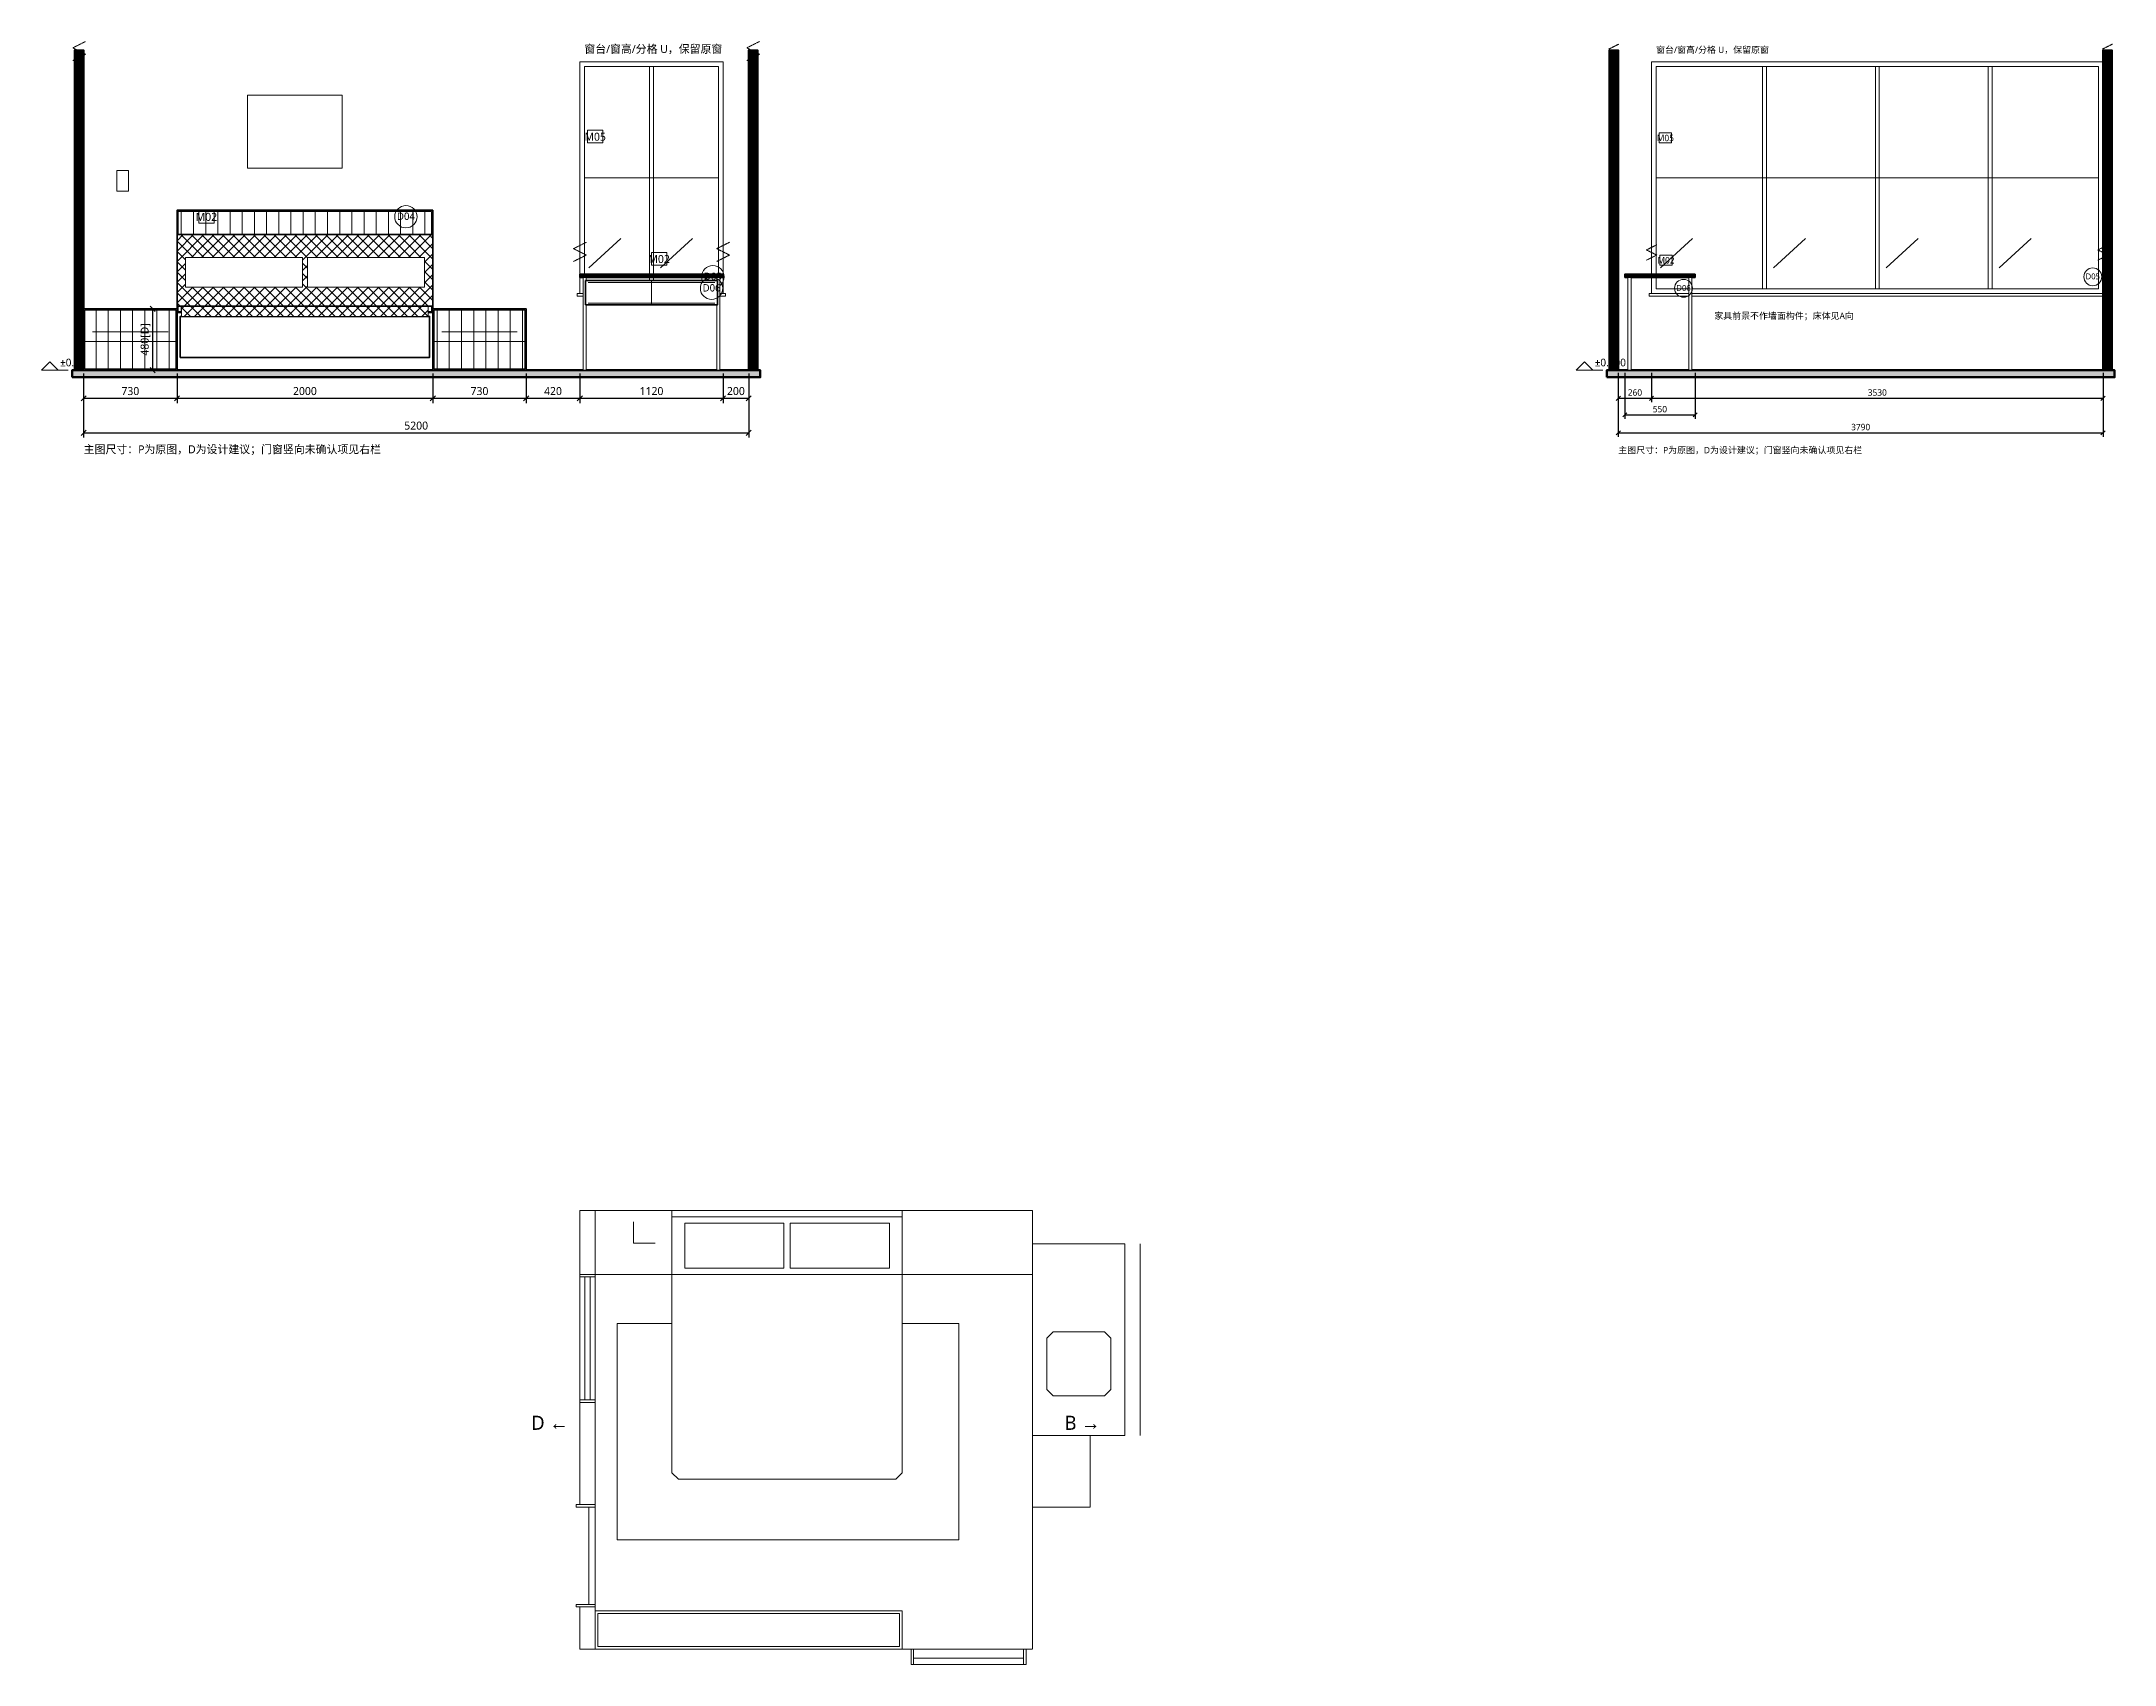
# Model space of a CAD drawing. Header units: millimetres. Extents: x -49496 to 320171, y -10186 to 2697.
# Drawn here: x 11670 to 27880, y -10120 to 2570 of the extents above; entities that cross this region are included whole.
import ezdxf
from ezdxf.enums import TextEntityAlignment as Align

# ---------------------------------------------------------------- set-up
doc = ezdxf.new("R2010")
doc.units = ezdxf.units.MM
doc.linetypes.add('DASHED', pattern=[1.524, 1.27, -0.254])
for name, color, linetype, lineweight in [('A-DETAIL', 7, 'Continuous', 18), ('A-DIM', 7, 'Continuous', 13), ('A-FLOOR', 7, 'Continuous', 50), ('A-GLASS', 7, 'Continuous', 18), ('A-HATCH', 8, 'Continuous', 9), ('A-MATERIAL', 7, 'Continuous', 13), ('A-OUTLINE', 7, 'Continuous', 35), ('A-PENDING', 8, 'DASHED', 13), ('A-SYMBOL', 7, 'Continuous', 18), ('A-TEXT', 7, 'Continuous', 13), ('A-WALL', 7, 'Continuous', 50)]:
    doc.layers.add(name, color=color, linetype=linetype, lineweight=lineweight)
doc.styles.add('CN', font='NotoSansCJK-Regular.ttc')
doc.styles.add('OpenSansCondensed-Light', font='OpenSansCondensed-Light.ttf')
doc.dimstyles.new('EZDXF', dxfattribs={"dimtxt": 0.25, "dimasz": 0.175, "dimexe": 0.375, "dimexo": 0.125, "dimgap": 0.1, "dimtad": 1, "dimlfac": 100, "dimzin": 12, "dimdsep": 46, "dimtxsty": 'OpenSansCondensed-Light', "dimblk": 'ARCHTICK', "dimcen": 2.5, "dimazin": 3, "dimtfac": 0.5, "dimtmove": 2, "dimatfit": 3, "dimarcsym": 0})

msp = doc.modelspace()

# ---------------------------------------------------------------- texts
at = {"layer": 'A-MATERIAL', "style": 'CN'}
for s, height, p in [('M05', 62.5, (16000, 1794)), ('M05', 50, (24368, 1790.5)), ('M02', 62.5, (16500, 837.5)), ('M02', 50, (24373, 834))]:
    msp.add_text(s, height=height, dxfattribs=at).set_placement(p, align=Align.CENTER)
at = {"layer": 'A-SYMBOL', "style": 'CN'}
for height, p in [(57.5, (16920, 705)), (46, (27710, 710))]:
    msp.add_text('D05', height=height, dxfattribs=at).set_placement(p, align=Align.CENTER)
at = {"layer": 'A-TEXT', "style": 'CN'}
for s, height, p in [('窗台/窗高/分格 U，保留原窗', 62.5, (15915, 2480)), ('窗台/窗高/分格 U，保留原窗', 50, (24295, 2480)), ('家具前景不作墙面构件；床体见A向', 50, (24750, 400)), ('主图尺寸：P为原图，D为设计建议；门窗竖向未确认项见右栏', 62.5, (12000, -650)), ('主图尺寸：P为原图，D为设计建议；门窗竖向未确认项见右栏', 50, (24000, -650)), ('D ←', 110, (15500, -8285)), ('B →', 110, (19670, -8285))]:
    msp.add_text(s, height=height, dxfattribs=at).set_placement(p)

# ---------------------------------------------------------------- blocks, each defined once
blk = doc.blocks.new('LEVEL-FFL')
blk.add_line((0, 0), (210, 0))
blk.add_lwpolyline([(0, 0), (65, 65), (130, 0)], close=True)
at = {"style": 'CN'}
blk.add_attdef('VALUE', (145, 30), '', height=60, dxfattribs=at)
blk = doc.blocks.new('_ARCHTICK')
at = {"color": 0, "linetype": 'ByBlock', "const_width": 0.15}
blk.add_lwpolyline([(-0.5, -0.5), (0.5, 0.5)], dxfattribs=at)

# ---------------------------------------------------------------- dimensions: what is measured, and where the dimension line sits
at = {"layer": 'A-DIM'}
for base, p1, p2, override in [((12000, -490), (12000, 0), (17200, 0), {"dimscale": 25, "dimtxt": 2.5, "dimasz": 2, "dimexe": 1.5, "dimexo": 1, "dimgap": 1, "dimtad": 1, "dimdec": 0, "dimlfac": 1, "dimzin": 8, "dimpost": '', "dimtxsty": 'CN', "dimtsz": 0.8, "dimclrd": 0, "dimclre": 0, "dimclrt": 0}), ((24000, -490), (24000, 0), (27790, 0), {"dimscale": 20, "dimtxt": 2.5, "dimasz": 2, "dimexe": 1.5, "dimexo": 1, "dimgap": 1, "dimtad": 1, "dimdec": 0, "dimlfac": 1, "dimzin": 8, "dimpost": '', "dimtxsty": 'CN', "dimtsz": 0.8, "dimclrd": 0, "dimclre": 0, "dimclrt": 0})]:
    msp.add_linear_dim(base=base, p1=p1, p2=p2, dimstyle='EZDXF', override=override, dxfattribs=at).render()

# ---------------------------------------------------------------- hatches: boundary and pattern name
at = {"layer": 'A-FLOOR'}
h = msp.add_hatch(color=7, dxfattribs=at)
h.dxf.hatch_style = 1
h.paths.add_polyline_path([(11910, -55), (17290, -55), (17290, 0), (11910, 0)])
h = msp.add_hatch(color=7, dxfattribs=at)
h.dxf.hatch_style = 1
h.paths.add_polyline_path([(23910, -55), (27880, -55), (27880, 0), (23910, 0)])
at = {"layer": 'A-HATCH'}
h = msp.add_hatch(dxfattribs=at)
h.set_pattern_fill('ANSI31', scale=1.5)
h.paths.add_polyline_path([(11930, 0), (12000, 0), (12000, 2500), (11930, 2500)])
h = msp.add_hatch(dxfattribs=at)
h.set_pattern_fill('ANSI31', scale=1.5)
h.paths.add_polyline_path([(17200, 0), (17270, 0), (17270, 2500), (17200, 2500)])
h = msp.add_hatch(dxfattribs=at)
h.set_pattern_fill('ANSI31', scale=1.5)
h.paths.add_polyline_path([(23930, 0), (24000, 0), (24000, 2500), (23930, 2500)])
h = msp.add_hatch(dxfattribs=at)
h.set_pattern_fill('ANSI31', scale=1.5)
h.paths.add_polyline_path([(27790, 0), (27860, 0), (27860, 2500), (27790, 2500)])

# ---------------------------------------------------------------- linework, layer by layer
at = {"layer": 'A-DETAIL'}
for p, q in [((16600, -6620), (18400, -6620)), ((19420, -6570), (19420, -6830)), ((16300, -6825.7), (16300, -6658)), ((16300, -6825.7), (16467.8, -6825.7)), ((19420, -6830), (19530, -6830)), ((20140, -6830), (19530, -6830)), ((20140, -8330), (20140, -6830)), ((20260, -8330), (20260, -6830)), ((16000, -7070), (15880, -7070)), ((16600, -7070), (18400, -7070)), ((16000, -8870), (15880, -8870)), ((18470, -10120), (18470, -10000)), ((19370, -10120), (19370, -10000))]:
    msp.add_line(p, q, dxfattribs=at)
for points in [[(13280, 1580), (14020, 1580), (14020, 2150), (13280, 2150)], [(15860, 578), (17020, 578), (17020, 600), (15860, 600)], [(24240, 578), (27810, 578), (27810, 600), (24240, 600)], [(15880, -7070), (16000, -7070), (16000, -6570), (15880, -6570)], [(16000, -7070), (16600, -7070), (16600, -6570), (16000, -6570)], [(16650, -8670), (18350, -8670), (18400, -8620), (18400, -6570), (16600, -6570), (16600, -8620)], [(18400, -7070), (19420, -7070), (19420, -6570), (18400, -6570)], [(17475, -7020), (16700, -7020), (16700, -6670), (17475, -6670)], [(17525, -7020), (18300, -7020), (18300, -6670), (17525, -6670)], [(19420, -8330), (20140, -8330), (20140, -6830), (19420, -6830)], [(15880, -7070), (16000, -7070), (16000, -7090), (15880, -7090)], [(16000, -7090), (15880, -7090), (15880, -8050), (16000, -8050)], [(15920, -7090), (15960, -7090), (15960, -8050), (15920, -8050)], [(19981.5, -7519.4), (19581.5, -7519.4), (19531.5, -7569.4), (19531.5, -7969.4), (19581.5, -8019.4), (19981.5, -8019.4), (20031.5, -7969.4), (20031.5, -7569.4)], [(15880, -8050), (16000, -8050), (16000, -8070), (15880, -8070)], [(16000, -8070), (15880, -8070), (15880, -8870), (16000, -8870)], [(19870, -8890), (19420, -8890), (19420, -8330), (19870, -8330)], [(19420, -8330), (19870, -8330), (19870, -8890), (19420, -8890)], [(15850, -8890), (16000, -8890), (16000, -8870), (15850, -8870)], [(15950, -8890), (16000, -8890), (16000, -9650), (15950, -9650)], [(15850, -9670), (16000, -9670), (16000, -9650), (15850, -9650)], [(15880, -10000), (16000, -10000), (16000, -9670), (15880, -9670)], [(16000, -10000), (18400, -10000), (18400, -9700), (16000, -9700)], [(16020, -9980), (18380, -9980), (18380, -9720), (16020, -9720)], [(18470, -10000), (18470, -10120), (18490, -10120), (18490, -10000)], [(19350, -10000), (19350, -10120), (19370, -10120), (19370, -10000)], [(19350, -10070), (19350, -10120), (18490, -10120), (18490, -10070)]]:
    msp.add_lwpolyline(points, close=True, dxfattribs=at)
msp.add_lwpolyline([(18400, -7453.2), (18841.9, -7453.2), (18841.9, -9145.2), (16170.8, -9145.2), (16170.8, -7453.2), (16600, -7453.2)], dxfattribs=at)
at = {"layer": 'A-FLOOR'}
for p, q in [((11910, 0), (17290, 0)), ((23910, 0), (27880, 0))]:
    msp.add_line(p, q, dxfattribs=at)
for points in [[(11910, -55), (17290, -55), (17290, 0), (11910, 0)], [(23910, -55), (27880, -55), (27880, 0), (23910, 0)]]:
    msp.add_lwpolyline(points, close=True, dxfattribs=at)
at = {"layer": 'A-GLASS'}
for p, q in [((15915, 1505), (16965, 1505)), ((24295, 1505), (27755, 1505)), ((15950, 800), (16200, 1030)), ((16510, 800), (16760, 1030)), ((24330, 800), (24580, 1030)), ((25212.5, 800), (25462.5, 1030)), ((26095, 800), (26345, 1030)), ((26977.5, 800), (27227.5, 1030))]:
    msp.add_line(p, q, dxfattribs=at)
for points in [[(15880, 600), (17000, 600), (17000, 2410), (15880, 2410)], [(15915, 635), (16965, 635), (16965, 2375), (15915, 2375)], [(16425, 635), (16455, 635), (16455, 2375), (16425, 2375)], [(24260, 600), (27790, 600), (27790, 2410), (24260, 2410)], [(24295, 635), (27755, 635), (27755, 2375), (24295, 2375)], [(25127.5, 635), (25157.5, 635), (25157.5, 2375), (25127.5, 2375)], [(26010, 635), (26040, 635), (26040, 2375), (26010, 2375)], [(26892.5, 635), (26922.5, 635), (26922.5, 2375), (26892.5, 2375)]]:
    msp.add_lwpolyline(points, close=True, dxfattribs=at)
at = {"layer": 'A-MATERIAL'}
for points in [[(15940, 1776.5), (16060, 1776.5), (16060, 1876.5), (15940, 1876.5)], [(24320, 1776.5), (24416, 1776.5), (24416, 1856.5), (24320, 1856.5)]]:
    msp.add_lwpolyline(points, close=True, dxfattribs=at)
at = {"layer": 'A-PENDING'}
for points in [[(11915, 2420), (12015, 2470), (11915, 2520), (12015, 2570)], [(17185, 2420), (17285, 2470), (17185, 2520), (17285, 2570)], [(23925, 2430), (24005, 2470), (23925, 2510), (24005, 2550)], [(27785, 2430), (27865, 2470), (27785, 2510), (27865, 2550)], [(15830, 850), (15930, 900), (15830, 950), (15930, 1000)], [(16950, 850), (17050, 900), (16950, 950), (17050, 1000)], [(24220, 860), (24300, 900), (24220, 940), (24300, 980)], [(27750, 860), (27830, 900), (27750, 940), (27830, 980)]]:
    msp.add_lwpolyline(points, dxfattribs=at)
msp.add_lwpolyline([(16000, -10000), (19420, -10000), (19420, -6570), (16000, -6570)], close=True, dxfattribs=at)
at = {"layer": 'A-SYMBOL'}
msp.add_lwpolyline([(12260, 1400), (12350, 1400), (12350, 1560), (12260, 1560)], close=True, dxfattribs=at)
for centre, radius in [((16920, 730), 87.5), ((27710, 730), 70)]:
    msp.add_circle(centre, radius, dxfattribs=at)
at = {"layer": 'A-WALL'}
for points in [[(11930, 0), (12000, 0), (12000, 2500), (11930, 2500)], [(17200, 0), (17270, 0), (17270, 2500), (17200, 2500)], [(23930, 0), (24000, 0), (24000, 2500), (23930, 2500)], [(27790, 0), (27860, 0), (27860, 2500), (27790, 2500)]]:
    msp.add_lwpolyline(points, close=True, dxfattribs=at)

# ---------------------------------------------------------------- block references
at = {"layer": 'A-SYMBOL'}
for p in [(11670, 0), (23670, 0)]:
    msp.add_blockref('LEVEL-FFL', p, dxfattribs=at).add_auto_attribs({'VALUE': '±0.000'})

msp.set_redraw_order([(e.dxf.handle, doc.entitydb.next_handle()) for e in msp.query("TEXT MTEXT ATTDEF DIMENSION ARC_DIMENSION")])  # texts and dimensions are drawn at this point

# ---------------------------------------------------------------- wipeouts: each hides what was drawn before it
msp.add_wipeout([(12730, 450), (14730, 450), (14730, 1250), (12730, 1250)])

# ---------------------------------------------------------------- next in the draw order: hatches: boundary and pattern name
at = {"layer": 'A-HATCH'}
h = msp.add_hatch(dxfattribs=at)
h.set_pattern_fill('ANSI31', scale=30, angle=45)
h.paths.add_polyline_path([(12730, 450), (14730, 450), (14730, 1250), (12730, 1250)])

# ---------------------------------------------------------------- next in the draw order: linework, layer by layer
at = {"layer": 'A-DETAIL'}
msp.add_lwpolyline([(12740, 460), (14720, 460), (14720, 1240), (12740, 1240)], close=True, dxfattribs=at)
at = {"layer": 'A-MATERIAL'}
msp.add_lwpolyline([(12900, 1150), (13020, 1150), (13020, 1250), (12900, 1250)], close=True, dxfattribs=at)
at = {"layer": 'A-OUTLINE'}
msp.add_lwpolyline([(12730, 450), (14730, 450), (14730, 1250), (12730, 1250)], close=True, dxfattribs=at)
at = {"layer": 'A-SYMBOL'}
msp.add_circle((14520, 1200), 87.5, dxfattribs=at)

# ---------------------------------------------------------------- next in the draw order: texts
at = {"layer": 'A-MATERIAL', "style": 'CN'}
msp.add_text('M02', height=62.5, dxfattribs=at).set_placement((12960, 1167.5), align=Align.CENTER)
at = {"layer": 'A-SYMBOL', "style": 'CN'}
msp.add_text('D04', height=57.5, dxfattribs=at).set_placement((14520, 1175), align=Align.CENTER)

# ---------------------------------------------------------------- next in the draw order: wipeouts: each hides what was drawn before it
for points in [[(15880, 725), (17000, 725), (17000, 750), (15880, 750)], [(24050, 725), (24600, 725), (24600, 750), (24050, 750)]]:
    msp.add_wipeout(points)

# ---------------------------------------------------------------- next in the draw order: hatches: boundary and pattern name
at = {"layer": 'A-HATCH'}
h = msp.add_hatch(dxfattribs=at)
h.set_pattern_fill('ANSI31', scale=1.5)
h.paths.add_polyline_path([(15880, 725), (17000, 725), (17000, 750), (15880, 750)])
h = msp.add_hatch(dxfattribs=at)
h.set_pattern_fill('ANSI31', scale=1.5)
h.paths.add_polyline_path([(24050, 725), (24600, 725), (24600, 750), (24050, 750)])

# ---------------------------------------------------------------- next in the draw order: linework, layer by layer
at = {"layer": 'A-MATERIAL'}
for points in [[(16440, 820), (16560, 820), (16560, 920), (16440, 920)], [(24325, 820), (24421, 820), (24421, 900), (24325, 900)]]:
    msp.add_lwpolyline(points, close=True, dxfattribs=at)
at = {"layer": 'A-OUTLINE'}
for points in [[(15880, 725), (17000, 725), (17000, 750), (15880, 750)], [(24050, 725), (24600, 725), (24600, 750), (24050, 750)]]:
    msp.add_lwpolyline(points, close=True, dxfattribs=at)

# ---------------------------------------------------------------- next in the draw order: wipeouts: each hides what was drawn before it
msp.add_wipeout([(12755, 100), (14705, 100), (14705, 420), (12755, 420)])

# ---------------------------------------------------------------- next in the draw order: linework, layer by layer
msp.add_lwpolyline([(12755, 100), (14705, 100), (14705, 420), (12755, 420)], close=True, dxfattribs=at)

# ---------------------------------------------------------------- next in the draw order: wipeouts: each hides what was drawn before it
for points in [[(15905, 0), (15930, 0), (15930, 725), (15905, 725)], [(16950, 0), (16975, 0), (16975, 725), (16950, 725)], [(24075, 0), (24100, 0), (24100, 725), (24075, 725)], [(24550, 0), (24575, 0), (24575, 725), (24550, 725)]]:
    msp.add_wipeout(points)

# ---------------------------------------------------------------- next in the draw order: linework, layer by layer
at = {"layer": 'A-DETAIL'}
for points in [[(15905, 0), (15930, 0), (15930, 725), (15905, 725)], [(16950, 0), (16975, 0), (16975, 725), (16950, 725)], [(24075, 0), (24100, 0), (24100, 725), (24075, 725)], [(24550, 0), (24575, 0), (24575, 725), (24550, 725)]]:
    msp.add_lwpolyline(points, close=True, dxfattribs=at)
at = {"layer": 'A-SYMBOL'}
msp.add_circle((24510, 640), 70, dxfattribs=at)

# ---------------------------------------------------------------- next in the draw order: texts
at = {"layer": 'A-SYMBOL', "style": 'CN'}
msp.add_text('D06', height=46, dxfattribs=at).set_placement((24510, 620), align=Align.CENTER)

# ---------------------------------------------------------------- next in the draw order: dimensions: what is measured, and where the dimension line sits
at = {"layer": 'A-DIM'}
for base, p1, p2, override in [((15880, -220), (15880, 0), (17000, 0), {"dimscale": 25, "dimtxt": 2.5, "dimasz": 2, "dimexe": 1.5, "dimexo": 1, "dimgap": 1, "dimtad": 1, "dimdec": 0, "dimlfac": 1, "dimzin": 8, "dimpost": '', "dimtxsty": 'CN', "dimtsz": 0.8, "dimclrd": 0, "dimclre": 0, "dimclrt": 0}), ((17000, -220), (17000, 0), (17200, 0), {"dimscale": 25, "dimtxt": 2.5, "dimasz": 2, "dimexe": 1.5, "dimexo": 1, "dimgap": 1, "dimtad": 1, "dimdec": 0, "dimlfac": 1, "dimzin": 8, "dimpost": '', "dimtxsty": 'CN', "dimtsz": 0.8, "dimclrd": 0, "dimclre": 0, "dimclrt": 0}), ((24000, -220), (24000, 0), (24260, 0), {"dimscale": 20, "dimtxt": 2.5, "dimasz": 2, "dimexe": 1.5, "dimexo": 1, "dimgap": 1, "dimtad": 1, "dimdec": 0, "dimlfac": 1, "dimzin": 8, "dimpost": '', "dimtxsty": 'CN', "dimtsz": 0.8, "dimclrd": 0, "dimclre": 0, "dimclrt": 0}), ((24050, -350), (24050, 0), (24600, 0), {"dimscale": 20, "dimtxt": 2.5, "dimasz": 2, "dimexe": 1.5, "dimexo": 1, "dimgap": 1, "dimtad": 1, "dimdec": 0, "dimlfac": 1, "dimzin": 8, "dimpost": '', "dimtxsty": 'CN', "dimtsz": 0.8, "dimclrd": 0, "dimclre": 0, "dimclrt": 0}), ((24260, -220), (24260, 0), (27790, 0), {"dimscale": 20, "dimtxt": 2.5, "dimasz": 2, "dimexe": 1.5, "dimexo": 1, "dimgap": 1, "dimtad": 1, "dimdec": 0, "dimlfac": 1, "dimzin": 8, "dimpost": '', "dimtxsty": 'CN', "dimtsz": 0.8, "dimclrd": 0, "dimclre": 0, "dimclrt": 0})]:
    msp.add_linear_dim(base=base, p1=p1, p2=p2, dimstyle='EZDXF', override=override, dxfattribs=at).render()

# ---------------------------------------------------------------- next in the draw order: wipeouts: each hides what was drawn before it
msp.add_wipeout([(12765, 420), (14695, 420), (14695, 590), (12765, 590)])

# ---------------------------------------------------------------- next in the draw order: hatches: boundary and pattern name
at = {"layer": 'A-HATCH'}
h = msp.add_hatch(dxfattribs=at)
h.set_pattern_fill('ANSI37', scale=18)
h.paths.add_polyline_path([(12765, 420), (14695, 420), (14695, 590), (12765, 590)])

# ---------------------------------------------------------------- next in the draw order: linework, layer by layer
at = {"layer": 'A-DETAIL'}
msp.add_line((12790, 510), (14670, 510), dxfattribs=at)
msp.add_lwpolyline([(12765, 420), (14695, 420), (14695, 590), (12765, 590)], close=True, dxfattribs=at)

# ---------------------------------------------------------------- next in the draw order: wipeouts: each hides what was drawn before it
msp.add_wipeout([(15925, 510), (16955, 510), (16955, 700), (15925, 700)])

# ---------------------------------------------------------------- next in the draw order: linework, layer by layer
for p, q in [((15945, 685), (16935, 685)), ((16440, 510), (16440, 700)), ((15945, 525), (16935, 525))]:
    msp.add_line(p, q, dxfattribs=at)
at = {"layer": 'A-OUTLINE'}
msp.add_lwpolyline([(15925, 510), (16955, 510), (16955, 700), (15925, 700)], close=True, dxfattribs=at)
at = {"layer": 'A-SYMBOL'}
msp.add_circle((16910, 640), 87.5, dxfattribs=at)

# ---------------------------------------------------------------- next in the draw order: texts
at = {"layer": 'A-SYMBOL', "style": 'CN'}
msp.add_text('D06', height=57.5, dxfattribs=at).set_placement((16910, 615), align=Align.CENTER)

# ---------------------------------------------------------------- next in the draw order: wipeouts: each hides what was drawn before it
msp.add_wipeout([(12730, 500), (14730, 500), (14730, 1060), (12730, 1060)])

# ---------------------------------------------------------------- next in the draw order: hatches: boundary and pattern name
at = {"layer": 'A-HATCH'}
h = msp.add_hatch(dxfattribs=at)
h.set_pattern_fill('ANSI37', scale=18)
h.paths.add_polyline_path([(12730, 500), (14730, 500), (14730, 1060), (12730, 1060)])

# ---------------------------------------------------------------- next in the draw order: linework, layer by layer
at = {"layer": 'A-OUTLINE'}
msp.add_lwpolyline([(12730, 500), (14730, 500), (14730, 1060), (12730, 1060)], close=True, dxfattribs=at)

# ---------------------------------------------------------------- next in the draw order: wipeouts: each hides what was drawn before it
for points in [[(12795, 650), (13710, 650), (13710, 880), (12795, 880)], [(12000, 0), (12730, 0), (12730, 480), (12000, 480)], [(14730, 0), (15460, 0), (15460, 480), (14730, 480)]]:
    msp.add_wipeout(points)

# ---------------------------------------------------------------- next in the draw order: hatches: boundary and pattern name
at = {"layer": 'A-HATCH'}
h = msp.add_hatch(dxfattribs=at)
h.set_pattern_fill('ANSI31', scale=30, angle=45)
h.paths.add_polyline_path([(12000, 0), (12730, 0), (12730, 480), (12000, 480)])
h = msp.add_hatch(dxfattribs=at)
h.set_pattern_fill('ANSI31', scale=30, angle=45)
h.paths.add_polyline_path([(14730, 0), (15460, 0), (15460, 480), (14730, 480)])

# ---------------------------------------------------------------- next in the draw order: linework, layer by layer
at = {"layer": 'A-DETAIL'}
for p, q in [((12010, 225), (12720, 225)), ((12070, 300), (12660, 300)), ((14740, 225), (15450, 225)), ((14800, 300), (15390, 300))]:
    msp.add_line(p, q, dxfattribs=at)
for points in [[(12795, 650), (13710, 650), (13710, 880), (12795, 880)], [(12010, 10), (12720, 10), (12720, 470), (12010, 470)], [(14740, 10), (15450, 10), (15450, 470), (14740, 470)]]:
    msp.add_lwpolyline(points, close=True, dxfattribs=at)
at = {"layer": 'A-OUTLINE'}
for points in [[(12000, 0), (12730, 0), (12730, 480), (12000, 480)], [(14730, 0), (15460, 0), (15460, 480), (14730, 480)]]:
    msp.add_lwpolyline(points, close=True, dxfattribs=at)

# ---------------------------------------------------------------- next in the draw order: dimensions: what is measured, and where the dimension line sits
at = {"layer": 'A-DIM'}
msp.add_linear_dim(base=(12540, 0), p1=(12730, 0), p2=(12730, 480), angle=90, dimstyle='EZDXF', override={"dimscale": 25, "dimtxt": 2.5, "dimasz": 2, "dimexe": 1.5, "dimexo": 1, "dimgap": 1, "dimtad": 1, "dimdec": 0, "dimlfac": 1, "dimzin": 8, "dimpost": '<>[D]', "dimtxsty": 'CN', "dimtsz": 0.8, "dimclrd": 0, "dimclre": 0, "dimclrt": 0}, dxfattribs=at).render()
for base, p1, p2 in [((12000, -220), (12000, 0), (12730, 0)), ((12730, -220), (12730, 0), (14730, 0)), ((14730, -220), (14730, 0), (15460, 0)), ((15460, -220), (15460, 0), (15880, 0))]:
    msp.add_linear_dim(base=base, p1=p1, p2=p2, dimstyle='EZDXF', override={"dimscale": 25, "dimtxt": 2.5, "dimasz": 2, "dimexe": 1.5, "dimexo": 1, "dimgap": 1, "dimtad": 1, "dimdec": 0, "dimlfac": 1, "dimzin": 8, "dimpost": '', "dimtxsty": 'CN', "dimtsz": 0.8, "dimclrd": 0, "dimclre": 0, "dimclrt": 0}, dxfattribs=at).render()

# ---------------------------------------------------------------- next in the draw order: wipeouts: each hides what was drawn before it
msp.add_wipeout([(13750, 650), (14665, 650), (14665, 880), (13750, 880)])

# ---------------------------------------------------------------- next in the draw order: linework, layer by layer
at = {"layer": 'A-DETAIL'}
msp.add_lwpolyline([(13750, 650), (14665, 650), (14665, 880), (13750, 880)], close=True, dxfattribs=at)

doc.saveas('drawing.dxf')
